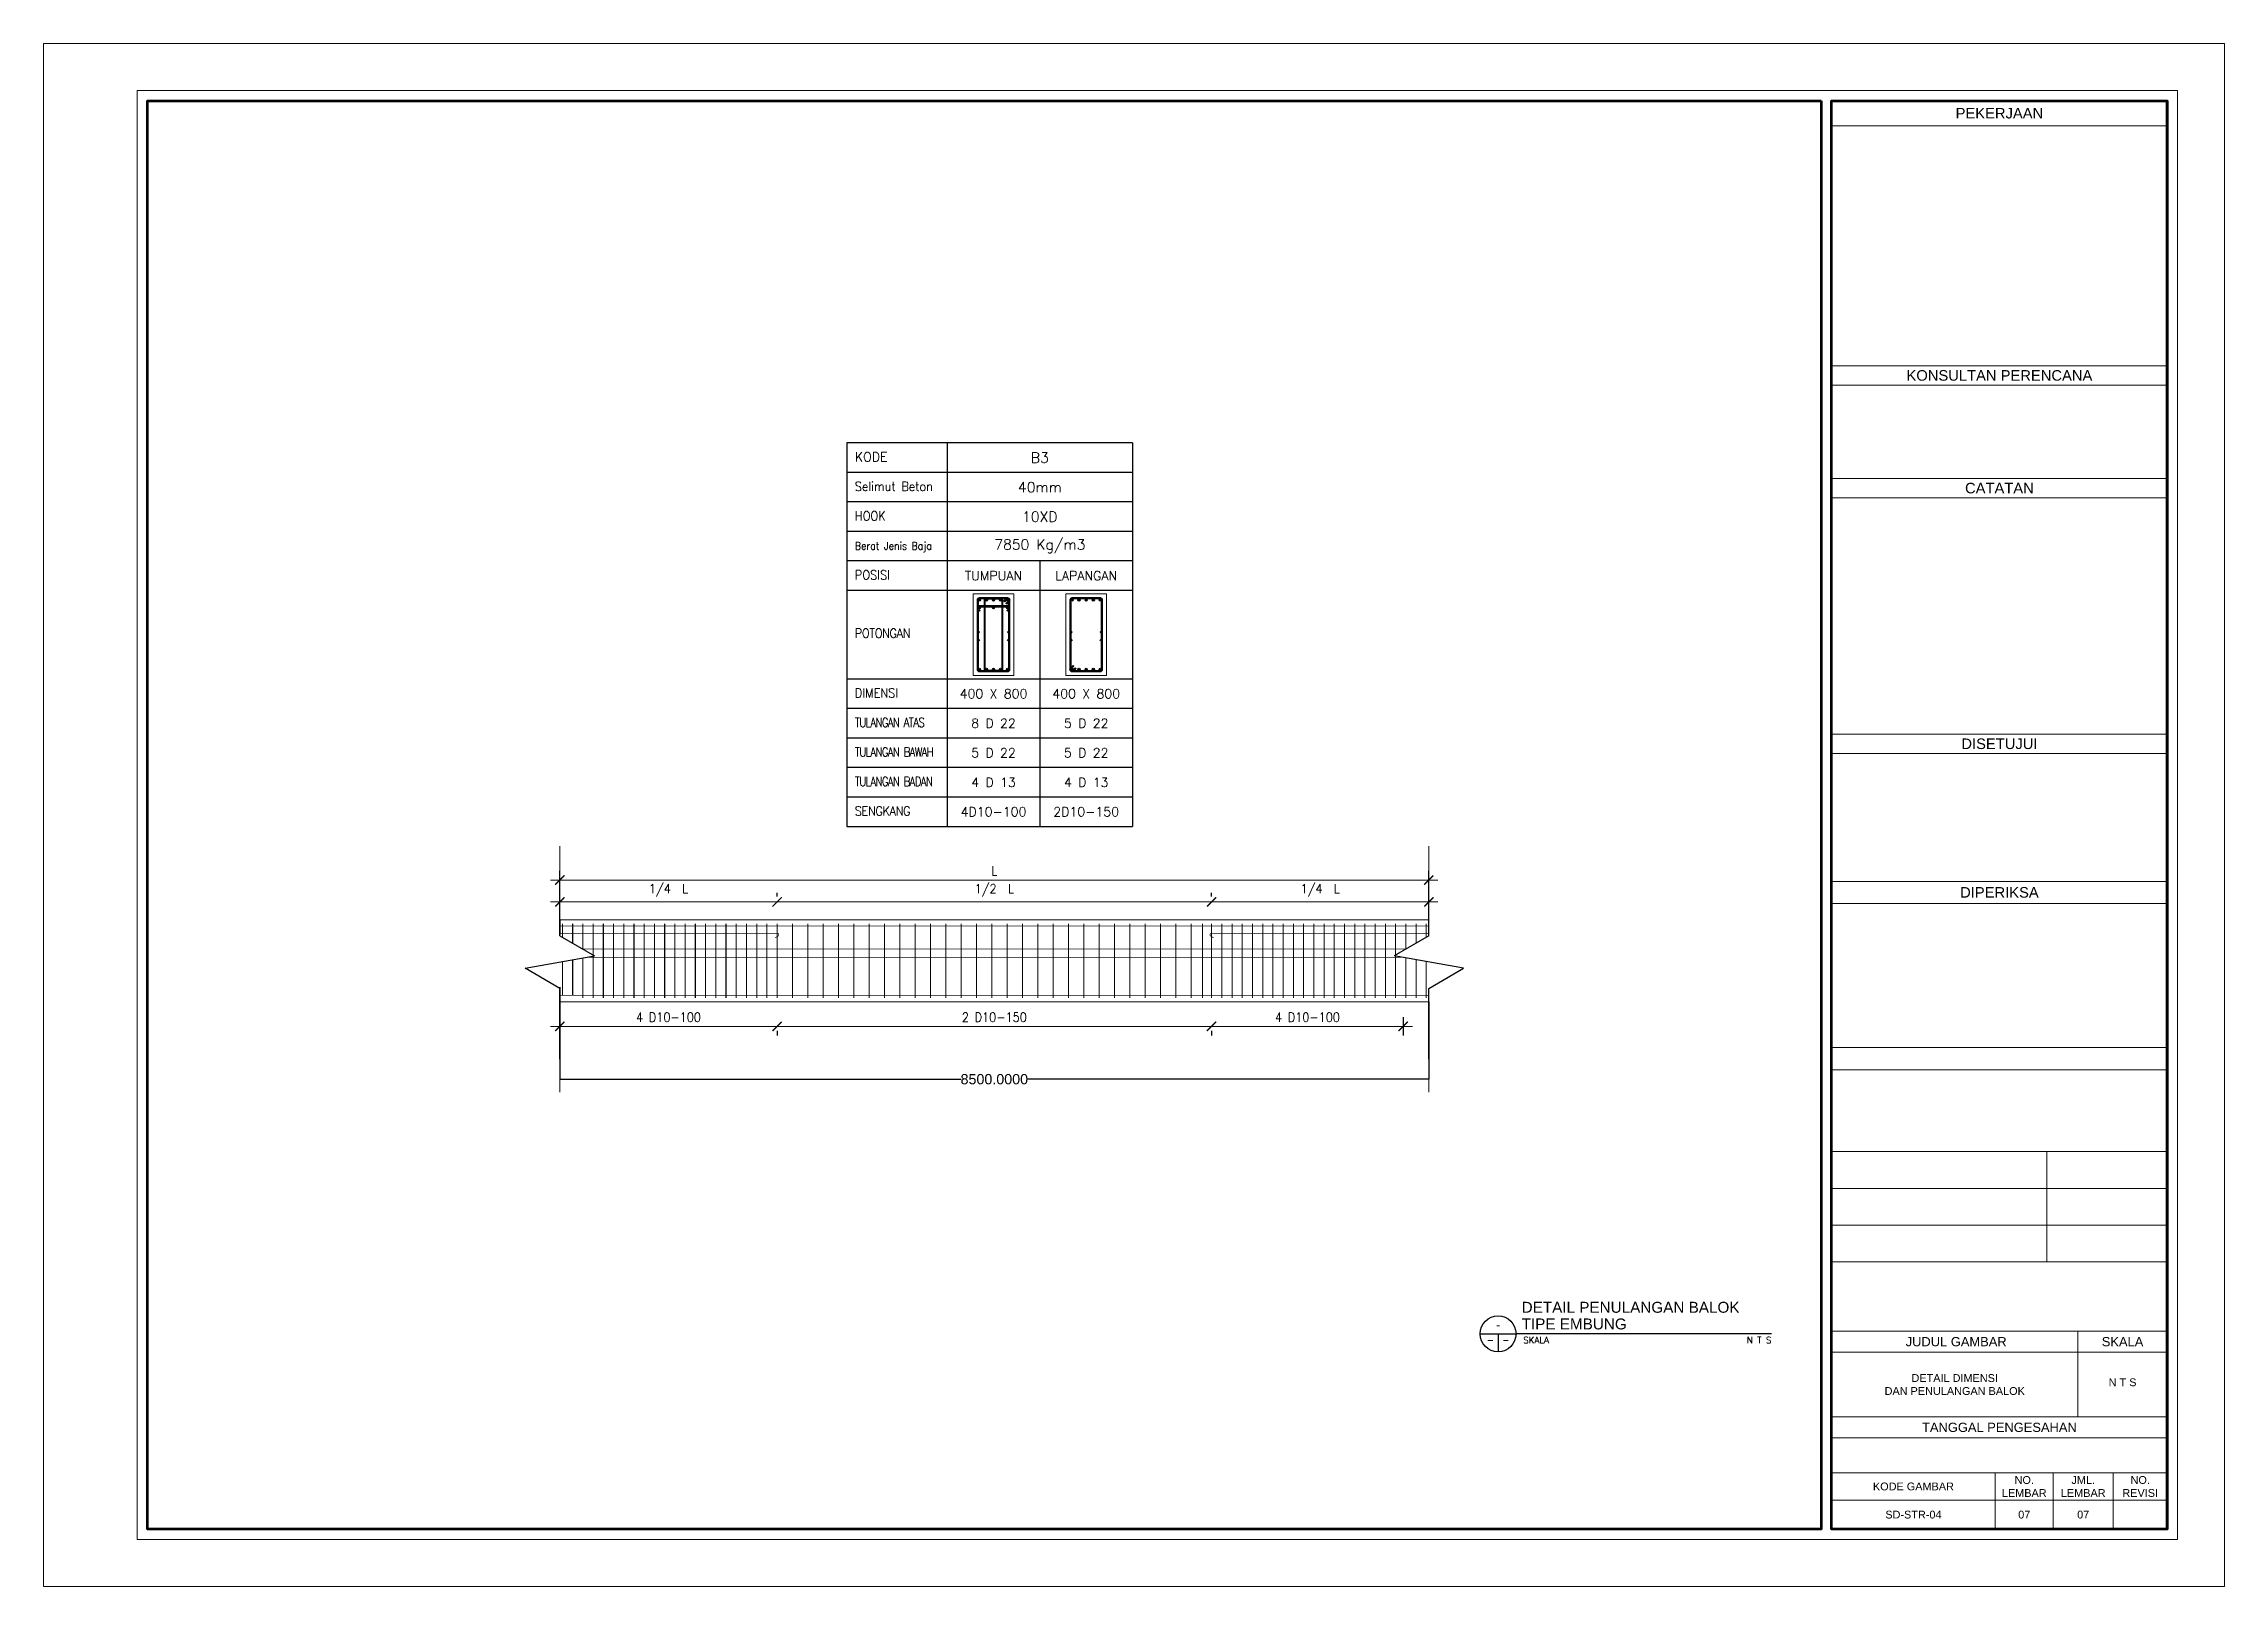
# Model space of a CAD drawing. Header units: millimetres. Extents: x 4384 to 25717, y 7703 to 52958.
# Drawn here: x 4384 to 25717, y 37873 to 52958 of the extents above; entities that cross this region are included whole.
import ezdxf
from ezdxf.enums import TextEntityAlignment as Align

# ---------------------------------------------------------------- set-up
doc = ezdxf.new("R2010")
doc.units = ezdxf.units.MM
doc.header["$PDMODE"] = 35
for name, color, linetype, lineweight in [('A-ANNO-dimensi', 14, 'Continuous', 9), ('A-STRT-Cstruktur', 4, 'Continuous', 15), ('arsir', 9, 'Continuous', 5), ('BETON', 5, 'Continuous', 9), ('Elevator', 230, 'Continuous', 9), ('HATCHING', 251, 'Continuous', 5)]:
    doc.layers.add(name, color=color, linetype=linetype, lineweight=lineweight)
for name, color, linetype in [('A-LINE-breakline', 1, 'Continuous'), ('KOP', 7, 'Continuous'), ('SIMBOL', 7, 'Continuous'), ('TEKS', 11, 'Continuous')]:
    doc.layers.add(name, color=color, linetype=linetype)
doc.styles.add('DIM', font='simplex.shx', dxfattribs={"height": 0.175})
doc.styles.add('JUDUL', font='arial.ttf', dxfattribs={"height": 300})
doc.styles.add('ROMANS', font='ROMANS.shx', dxfattribs={"height": 0.22})
doc.styles.add('S-R-S', font='simplex.shx', dxfattribs={"width": 0.9})
doc.styles.add('SIM', font='SIMPLEX.shx', dxfattribs={"height": 0.175})
doc.styles.get("Standard").update_dxf_attribs({"font": 'arial.ttf'})
doc.dimstyles.new('S-A2 100', dxfattribs={"dimtxt": 150, "dimasz": 50, "dimexe": 50, "dimexo": 15, "dimgap": 70, "dimtad": 1, "dimdec": 0, "dimzin": 0, "dimdsep": 46, "dimtxsty": 'S-R-S', "dimblk": 'ARCHTICK', "dimcen": 2, "dimdle": 20, "dimclrd": 14, "dimclrt": 2, "dimadec": 0, "dimazin": 0, "dimtfac": 1, "dimtdec": 0, "dimtofl": 0, "dimtmove": 0, "dimatfit": 3, "dimfxl": 150, "dimfxlon": 1, "dimtolj": 1, "dimtzin": 0, "dimlwd": 13, "dimarcsym": 0})
doc.dimstyles.get("Standard").update_dxf_attribs({"dimtxt": 100, "dimasz": 0.18, "dimexe": 0.18, "dimexo": 0.0625, "dimgap": 0.09, "dimtad": 0, "dimtih": 1, "dimtoh": 1, "dimdec": 4, "dimzin": 0, "dimdsep": 46, "dimtxsty": 'Standard', "dimcen": 0.09, "dimadec": 0, "dimazin": 0, "dimtfac": 1, "dimtdec": 4, "dimtofl": 0, "dimtmove": 0, "dimatfit": 3, "dimfxl": 1, "dimtolj": 1, "dimtzin": 0, "dimarcsym": 0})

msp = doc.modelspace()

# ---------------------------------------------------------------- texts
at = {"color": 7, "lineweight": 9, "char_height": 76.1867201, "attachment_point": 5, "style": 'ROMANS'}
for s, insert, width in [('{\\fArial|b0|i0|c0|p34;DETAIL DIMENSI \\PDAN PENULANGAN BALOK}', (23078.75535, 39846.46314, -43897.17226), 2408.9856379), ('{\\fArial|b0|i0|c0|p34;N T S}', (24720.52763, 39868.18619, -43897.17226), 874.5589125), ('{\\fArial|b0|i0|c0|p34;SD-STR-04}', (22674.7931, 38574.59037, -43897.17226), 1601.0611361), ('{\\fArial|b0|i0|c0|p34;07}', (23759.1311, 38574.59037, -43897.17226), 567.6148721), ('{\\fArial|b0|i0|c0|p34;07}', (24335.72618, 38574.59037, -43897.17226), 585.5752743)]:
    msp.add_mtext(s, dxfattribs=dict(at, insert=insert, width=width))
at = {"layer": 'TEKS', "color": 2, "linetype": 'Continuous', "lineweight": 0, "ltscale": 5}
for s, insert, char_height, width, attachment_point in [('{\\Fromans|c0;KODE}', (12319.57638, 48962.6926), 90, 903.1928829, 1), ('{\\Fromans|c0;B3}', (14129.45109, 48909.75998), 100, 1813.3636644, 5), ('{\\Fromans|c0;\\W0.9;Selimut Beton }', (12319.57638, 48674.14529), 90, 903.1928829, 1), ('\\pxqc;{\\Fromans|c0;40mm}', (14129.45109, 48621.21267), 100, 1813.3636644, 5), ('{\\Fromans|c0;\\W0.9;HOOK}', (12319.57638, 48385.59797), 90, 903.1928829, 1), ('{\\Fromans|c0;10XD}', (14129.45109, 48332.66536), 100, 1813.3636644, 5), ('{\\Fromans|c0;\\W0.9;Berat Jenis Baja}', (12320.87648, 48084.66437, 7587.069), 74.4446425, 1006.8324812, 1), ('{\\Fromans|c0;7850 Kg/m3}', (14129.45109, 48044.11804), 100, 1813.3636644, 5), ('{\\Fromans|c0;\\W0.9;POSISI}', (12319.57638, 47808.50335), 90, 903.1928829, 1), ('{\\Fromans|c0;TUMPUAN}', (13676.11017, 47755.57073), 90, 906.6818324, 5), ('{\\Fromans|c0;LAPANGAN}', (14582.79201, 47755.57073), 90, 906.6818324, 5), ('{\\Fromans|c0;\\W0.9;\\T0.95;POTONGAN}', (12319.57638, 47238.51686), 90, 903.1928829, 1), ('{\\Fromans|c0;\\W0.9;DIMENSI}', (12319.57638, 46654.31411), 90, 903.1928829, 1), ('{\\Fromans|c0;400 X 800}', (13676.11017, 46601.38149), 90, 906.6818323, 5), ('{\\Fromans|c0;400 X 800}', (14582.79201, 46601.38149), 90, 906.6818323, 5), ('{\\Fromans|c0;\\W0.8;\\T0.9;TULANGAN ATAS}', (12319.57638, 46365.7668), 90, 903.1928829, 1), ('{\\Fromans|c0;8 D 22}', (13676.11017, 46312.83418), 90, 906.6818323, 5), ('{\\Fromans|c0;5 D 22}', (14582.79201, 46312.83418), 90, 906.6818323, 5), ('{\\Fromans|c0;\\W0.8;\\T0.9;TULANGAN BAWAH}', (12319.57638, 46077.21948), 90, 903.1928829, 1), ('{\\Fromans|c0;5 D 22}', (13676.11017, 46024.28687), 90, 906.6818323, 5), ('{\\Fromans|c0;5 D 22}', (14582.79201, 46024.28687), 90, 906.6818323, 5), ('{\\Fromans|c0;\\W0.8;\\T0.9;TULANGAN BADAN}', (12319.57638, 45788.67217), 90, 903.1928829, 1), ('{\\Fromans|c0;4 D 13}', (13676.11017, 45735.73955), 90, 906.6818323, 5), ('{\\Fromans|c0;4 D 13}', (14582.79201, 45735.73955), 90, 906.6818323, 5), ('{\\Fromans|c0;\\W0.9;\\T0.95;SENGKANG}', (12319.57638, 45500.12486), 90, 903.1928829, 1), ('{\\Fromans|c0;4D10-100}', (13676.11017, 45447.19224), 90, 906.6818323, 5), ('{\\Fromans|c0;2D10-150}', (14582.79201, 45447.19224), 90, 906.6818323, 5)]:
    msp.add_mtext(s, dxfattribs=dict(at, insert=insert, char_height=char_height, width=width, attachment_point=attachment_point))

# ---------------------------------------------------------------- blocks, each defined once
blk = doc.blocks.new('SIM-JUDUL')
for p, q in [((0, 0), (0.987, 0)), ((0.493, 0), (0.493, -0.493)), ((8, 0), (0.987, 0))]:
    blk.add_line(p, q)
blk.add_circle((0.493, 0), 0.493)
at = {"ltscale": 0.7, "style": 'SIM'}
blk.add_text('SKALA', height=0.175, dxfattribs=at).set_placement((1.185, -0.174), align=Align.MIDDLE_LEFT)
at = {"style": 'JUDUL'}
for tag, p in [('JUDUL1', (1.14, 0.578)), ('JUDUL2', (1.14, 0.121))]:
    blk.add_attdef(tag, p, '', height=0.3, dxfattribs=at)
at = {"ltscale": 0.75}
for tag, height, style, p in [('GBR', 0.25, 'JUDUL', (0.493, 0.247)), ('L1', 0.175, 'DIM', (0.28, -0.174)), ('L2', 0.175, 'DIM', (0.707, -0.174))]:
    blk.add_attdef(tag, text='', height=height, dxfattribs=dict(at, style=style)).set_placement(p, align=Align.MIDDLE)
at = {"style": 'DIM'}
blk.add_attdef('SKL', text='', height=0.175, dxfattribs=at).set_placement((8, -0.174), align=Align.MIDDLE_RIGHT)
blk = doc.blocks.new('KOPSTR')
at = {"color": 7, "lineweight": 20, "ltscale": 2}
for p, q in [((1045959, 626693), (1055102, 626693)), ((1045959, 626012), (1055102, 626012)), ((1045959, 619478), (1055102, 619478)), ((1045959, 618948), (1055102, 618948)), ((1045959, 616409), (1055102, 616409)), ((1045959, 615880), (1055102, 615880)), ((1045959, 609448), (1055102, 609448)), ((1045959, 608919), (1055102, 608919)), ((1045959, 605438), (1055102, 605438)), ((1045959, 604838), (1055102, 604838)), ((1045959, 600915), (1055102, 600915)), ((1045959, 600306), (1055102, 600306)), ((1045959, 595081), (1055102, 595081)), ((1045959, 593190), (1055102, 593190)), ((1045959, 592620), (1055102, 592620)), ((1045959, 590856), (1055102, 590856))]:
    blk.add_line(p, q, dxfattribs=at)
at = {"color": 7}
for p, q in [((1051819, 598081), (1051819, 595081)), ((1052667, 593190), (1052667, 590856)), ((1051998, 589333), (1051998, 587800)), ((1053628, 589333), (1053628, 587800)), ((1045959, 588593), (1055102, 588593))]:
    blk.add_line(p, q, dxfattribs=at)
at = {"color": 7, "ltscale": 2}
for p, q in [((1045959, 590291), (1055102, 590291)), ((1045959, 589333), (1055102, 589333))]:
    blk.add_line(p, q, dxfattribs=at)
at = {"color": 8}
blk.add_lwpolyline([(997258, 628249), (997258, 586244), (1056658, 586244), (1056658, 628249)], close=True, dxfattribs=at)
at = {"lineweight": 13}
blk.add_lwpolyline([(1055385, 626976), (1055385, 587517), (999803, 587517), (999803, 626976)], close=True, dxfattribs=at)
at = {"color": 1, "lineweight": 53, "ltscale": 0.05}
blk.add_lwpolyline([(1045676, 626693), (1045676, 587800), (1000086, 587800), (1000086, 626693)], close=True, dxfattribs=at)
blk.add_lwpolyline([(1055102, 587800), (1055102, 626693), (1055102, 587800), (1045959, 587800), (1045959, 626693), (1055102, 626693)], dxfattribs=at)
at = {"color": 7, "lineweight": 20, "ltscale": 2}
for points in [[(1045959, 598081), (1055102, 598081)], [(1045959, 597081), (1055102, 597081)], [(1045959, 596081), (1055102, 596081)], [(1045959, 595081), (1055102, 595081)]]:
    blk.add_lwpolyline(points, close=True, dxfattribs=at)
at = {"color": 7}
blk.add_lwpolyline([(1050417, 589333), (1050417, 587800), (1050417, 589159)], dxfattribs=at)
at = {"lineweight": 15, "attachment_point": 5, "style": 'ROMANS'}
for s, insert, char_height, width in [('{\\fArial|b0|i0|c0|p34;PEKERJAAN}', (1050530, 626352), 287.25, 9143.07), ('{\\fArial|b0|i0|c0|p34;KONSULTAN PERENCANA}', (1050530, 619213), 287.25, 9143.07), ('{\\fArial|b0|i0|c0|p34;CATATAN}', (1050530, 616145), 287.25, 9143.07), ('{\\fArial|b0|i0|c0|p34;DISETUJUI}', (1050530, 609184), 287.25, 9143.07), ('{\\fArial|b0|i0|c0|p34;DIPERIKSA}', (1050530, 605138), 287.25, 9143.07), ('{\\fArial|b0|i0|c0|p34;JUDUL GAMBAR}', (1049352, 592905), 251.35, 6628.69), ('{\\fArial|b0|i0|c0|p34;SKALA}', (1053884, 592905), 251.35, 2435.22), ('{\\fArial|b0|i0|c0|p34;TANGGAL PENGESAHAN}', (1050530, 590573), 251.35, 9143.07), ('{\\fArial|b0|i0|c0|p34;NO. LEMBAR}', (1051207, 588963), 212.14, 1580.53), ('{\\fArial|b0|i0|c0|p34;NO. REVISI}', (1054365, 588963), 212.14, 1473.82), ('{\\fArial|b0|i0|c0|p34;KODE GAMBAR}', (1048188, 588963), 212.14, 4458.17), ('{\\fArial|b0|i0|c0|p34;JML. LEMBAR}', (1052813, 588963), 212.14, 1630.54)]:
    blk.add_mtext(s, dxfattribs=dict(at, insert=insert, char_height=char_height, width=width))
blk = doc.blocks.new('_ArchTick')
at = {"color": 0, "linetype": 'ByBlock', "const_width": 0.15}
blk.add_lwpolyline([(-0.5, -0.5), (0.5, 0.5)], dxfattribs=at)
blk = doc.blocks.new('*D22')
at = {"layer": 'A-ANNO-dimensi', "color": 0, "lineweight": -2, "transparency": 16777216}
for p, q in [((15809, 44619), (15809, 44656)), ((17934, 44630), (17934, 44656))]:
    blk.add_line(p, q, dxfattribs=at)
at = {"layer": 'A-ANNO-dimensi', "color": 14, "lineweight": 13, "transparency": 16777216}
blk.add_line((18024, 44566), (15719, 44566), dxfattribs=at)
at = {"layer": 'DEFPOINTS', "color": 0, "transparency": 16777216}
for p in [(15809, 44566), (15809, 44391, -1279), (17934, 44472, -1279)]:
    blk.add_point(p, dxfattribs=at)
at = {"layer": 'A-ANNO-dimensi', "color": 14, "lineweight": 13, "transparency": 16777216, "xscale": 90, "yscale": 90, "zscale": 90, "rotation": 180}
blk.add_blockref('_ArchTick', (15809, 44566), dxfattribs=at)
at = {"layer": 'A-ANNO-dimensi', "color": 14, "lineweight": 13, "transparency": 16777216, "xscale": 90, "yscale": 90, "zscale": 90}
blk.add_blockref('_ArchTick', (17934, 44566), dxfattribs=at)
at = {"layer": 'A-ANNO-dimensi', "color": 2, "transparency": 16777216, "insert": (16872, 44680), "char_height": 90, "attachment_point": 5, "style": 'S-R-S'}
blk.add_mtext('\\A1;1/4  L', dxfattribs=at)
blk = doc.blocks.new('*D23')
at = {"layer": 'A-ANNO-dimensi', "color": 0, "lineweight": -2, "transparency": 16777216}
for p, q in [((11559, 44619), (11559, 44656)), ((15809, 44619), (15809, 44656))]:
    blk.add_line(p, q, dxfattribs=at)
at = {"layer": 'A-ANNO-dimensi', "color": 14, "lineweight": 13, "transparency": 16777216}
blk.add_line((15899, 44566), (11469, 44566), dxfattribs=at)
at = {"layer": 'DEFPOINTS', "color": 0, "transparency": 16777216}
for p in [(11559, 44566), (11559, 44391, -1279), (15809, 44391, -1279)]:
    blk.add_point(p, dxfattribs=at)
at = {"layer": 'A-ANNO-dimensi', "color": 14, "lineweight": 13, "transparency": 16777216, "xscale": 90, "yscale": 90, "zscale": 90, "rotation": 180}
blk.add_blockref('_ArchTick', (11559, 44566), dxfattribs=at)
at = {"layer": 'A-ANNO-dimensi', "color": 14, "lineweight": 13, "transparency": 16777216, "xscale": 90, "yscale": 90, "zscale": 90}
blk.add_blockref('_ArchTick', (15809, 44566), dxfattribs=at)
at = {"layer": 'A-ANNO-dimensi', "color": 2, "transparency": 16777216, "insert": (13684, 44680), "char_height": 90, "attachment_point": 5, "style": 'S-R-S'}
blk.add_mtext('\\A1;1/2  L', dxfattribs=at)
blk = doc.blocks.new('*D24')
at = {"layer": 'A-ANNO-dimensi', "color": 0, "lineweight": -2, "transparency": 16777216}
for p, q in [((9434, 44816), (9434, 44870)), ((17934, 44690), (17934, 44870))]:
    blk.add_line(p, q, dxfattribs=at)
at = {"layer": 'A-ANNO-dimensi', "color": 14, "lineweight": 13, "transparency": 16777216}
blk.add_line((18024, 44780), (9344, 44780), dxfattribs=at)
at = {"layer": 'DEFPOINTS', "color": 0, "transparency": 16777216}
for p in [(9434, 44780), (9434, 44462, -1279), (17934, 44566)]:
    blk.add_point(p, dxfattribs=at)
at = {"layer": 'A-ANNO-dimensi', "color": 14, "lineweight": 13, "transparency": 16777216, "xscale": 90, "yscale": 90, "zscale": 90, "rotation": 180}
blk.add_blockref('_ArchTick', (9434, 44780), dxfattribs=at)
at = {"layer": 'A-ANNO-dimensi', "color": 14, "lineweight": 13, "transparency": 16777216, "xscale": 90, "yscale": 90, "zscale": 90}
blk.add_blockref('_ArchTick', (17934, 44780), dxfattribs=at)
at = {"layer": 'A-ANNO-dimensi', "color": 2, "transparency": 16777216, "insert": (13684, 44870), "char_height": 90, "attachment_point": 5, "style": 'S-R-S'}
blk.add_mtext('\\A1;L', dxfattribs=at)
blk = doc.blocks.new('*D25')
at = {"layer": 'A-ANNO-dimensi', "color": 14, "lineweight": 13, "transparency": 16777216}
blk.add_line((17774, 43349), (15719, 43349), dxfattribs=at)
at = {"layer": 'A-ANNO-dimensi', "color": 0, "lineweight": -2, "transparency": 16777216}
for p, q in [((17684, 43439), (17684, 43259)), ((15809, 43304), (15809, 43259))]:
    blk.add_line(p, q, dxfattribs=at)
at = {"layer": 'DEFPOINTS', "color": 0, "transparency": 16777216}
for p in [(15809, 43591, 1279), (17684, 43577), (15809, 43349)]:
    blk.add_point(p, dxfattribs=at)
at = {"layer": 'A-ANNO-dimensi', "color": 14, "lineweight": 13, "transparency": 16777216, "xscale": 90, "yscale": 90, "zscale": 90, "rotation": 180}
blk.add_blockref('_ArchTick', (15809, 43349), dxfattribs=at)
at = {"layer": 'A-ANNO-dimensi', "color": 14, "lineweight": 13, "transparency": 16777216, "xscale": 90, "yscale": 90, "zscale": 90}
blk.add_blockref('_ArchTick', (17684, 43349), dxfattribs=at)
at = {"layer": 'A-ANNO-dimensi', "color": 2, "transparency": 16777216, "insert": (16747, 43439), "char_height": 90, "attachment_point": 5, "style": 'S-R-S'}
blk.add_mtext('\\A1;4 D10-100', dxfattribs=at)
blk = doc.blocks.new('*D26')
at = {"layer": 'A-ANNO-dimensi', "color": 0, "lineweight": -2, "transparency": 16777216}
for p, q in [((9434, 44630), (9434, 44656)), ((11559, 44619), (11559, 44656))]:
    blk.add_line(p, q, dxfattribs=at)
at = {"layer": 'A-ANNO-dimensi', "color": 14, "lineweight": 13, "transparency": 16777216}
blk.add_line((9344, 44566), (11649, 44566), dxfattribs=at)
at = {"layer": 'DEFPOINTS', "color": 0, "transparency": 16777216}
for p in [(9434, 44472, -1279), (11559, 44566), (11559, 44391, -1279)]:
    blk.add_point(p, dxfattribs=at)
at = {"layer": 'A-ANNO-dimensi', "color": 14, "lineweight": 13, "transparency": 16777216, "xscale": 90, "yscale": 90, "zscale": 90, "rotation": 180}
blk.add_blockref('_ArchTick', (9434, 44566), dxfattribs=at)
at = {"layer": 'A-ANNO-dimensi', "color": 14, "lineweight": 13, "transparency": 16777216, "xscale": 90, "yscale": 90, "zscale": 90}
blk.add_blockref('_ArchTick', (11559, 44566), dxfattribs=at)
at = {"layer": 'A-ANNO-dimensi', "color": 2, "transparency": 16777216, "insert": (10497, 44680), "char_height": 90, "attachment_point": 5, "style": 'S-R-S'}
blk.add_mtext('\\A1;1/4  L', dxfattribs=at)
blk = doc.blocks.new('*D27')
at = {"layer": 'A-ANNO-dimensi', "color": 14, "lineweight": 13, "transparency": 16777216}
blk.add_line((9344, 43349), (11649, 43349), dxfattribs=at)
at = {"layer": 'A-ANNO-dimensi', "color": 0, "lineweight": -2, "transparency": 16777216}
for p, q in [((9434, 43439), (9434, 43259)), ((11559, 43304), (11559, 43259))]:
    blk.add_line(p, q, dxfattribs=at)
at = {"layer": 'DEFPOINTS', "color": 0, "transparency": 16777216}
for p in [(9434, 43577), (11559, 43591, 1279), (11559, 43349)]:
    blk.add_point(p, dxfattribs=at)
at = {"layer": 'A-ANNO-dimensi', "color": 14, "lineweight": 13, "transparency": 16777216, "xscale": 90, "yscale": 90, "zscale": 90, "rotation": 180}
blk.add_blockref('_ArchTick', (9434, 43349), dxfattribs=at)
at = {"layer": 'A-ANNO-dimensi', "color": 14, "lineweight": 13, "transparency": 16777216, "xscale": 90, "yscale": 90, "zscale": 90}
blk.add_blockref('_ArchTick', (11559, 43349), dxfattribs=at)
at = {"layer": 'A-ANNO-dimensi', "color": 2, "transparency": 16777216, "insert": (10497, 43439), "char_height": 90, "attachment_point": 5, "style": 'S-R-S'}
blk.add_mtext('\\A1;4 D10-100', dxfattribs=at)
blk = doc.blocks.new('*D28')
at = {"layer": 'A-ANNO-dimensi', "color": 14, "lineweight": 13, "transparency": 16777216}
blk.add_line((11469, 43349), (15899, 43349), dxfattribs=at)
at = {"layer": 'A-ANNO-dimensi', "color": 0, "lineweight": -2, "transparency": 16777216}
for p, q in [((11559, 43304), (11559, 43259)), ((15809, 43304), (15809, 43259))]:
    blk.add_line(p, q, dxfattribs=at)
at = {"layer": 'DEFPOINTS', "color": 0, "transparency": 16777216}
for p in [(11559, 43591, 1279), (15809, 43591, 1279), (15809, 43349)]:
    blk.add_point(p, dxfattribs=at)
at = {"layer": 'A-ANNO-dimensi', "color": 14, "lineweight": 13, "transparency": 16777216, "xscale": 90, "yscale": 90, "zscale": 90, "rotation": 180}
blk.add_blockref('_ArchTick', (11559, 43349), dxfattribs=at)
at = {"layer": 'A-ANNO-dimensi', "color": 14, "lineweight": 13, "transparency": 16777216, "xscale": 90, "yscale": 90, "zscale": 90}
blk.add_blockref('_ArchTick', (15809, 43349), dxfattribs=at)
at = {"layer": 'A-ANNO-dimensi', "color": 2, "transparency": 16777216, "insert": (13684, 43439), "char_height": 90, "attachment_point": 5, "style": 'S-R-S'}
blk.add_mtext('\\A1;2 D10-150', dxfattribs=at)
blk = doc.blocks.new('*D29')
at = {"color": 0, "lineweight": -2, "transparency": 16777216}
for p, q in [((9434, 43590), (9434, 42832)), ((17934, 43590), (17934, 42832)), ((9435, 42832), (13360, 42832)), ((17934, 42832), (14009, 42832))]:
    blk.add_line(p, q, dxfattribs=at)
at = {"color": 0, "transparency": 16777216}
for points in [[(9435, 42832), (9435, 42832), (9434, 42832)], [(17934, 42832), (17934, 42832), (17934, 42832)]]:
    blk.add_solid(points, dxfattribs=at)
at = {"layer": 'DEFPOINTS', "color": 0, "transparency": 16777216}
for p in [(9434, 43591), (17934, 43591), (9434, 42832)]:
    blk.add_point(p, dxfattribs=at)
at = {"color": 0, "transparency": 16777216, "insert": (13684, 42832), "char_height": 100, "attachment_point": 5}
blk.add_mtext('\\A1;8500.0000', dxfattribs=at)

# ---------------------------------------------------------------- dimensions: what is measured, and where the dimension line sits
dim = msp.add_aligned_dim(p1=(17934.40406, 43590.52064, -43897.17226), p2=(9434.40406, 43590.52064, -43897.17226), distance=758.3404, dimstyle='Standard')
dim.commit()
dim.dimension.update_dxf_attribs({"geometry": '*D29', "text_midpoint": (13684.40406, 42832.18025, -43897.17226)})
at = {"layer": 'A-ANNO-dimensi'}
for base, p1, p2, text, picture, middle in [((9434.40406, 44780.32593, -42618.54401), (17934.40406, 44566.04394, -42618.54401), (9434.40406, 44461.99276, -43897.17226), 'L', '*D24', (13684.40406, 44870.32593, -42618.54401)), ((11559.40406, 44566.04394, -42618.54401), (15809.40406, 44390.52064, -43897.17226), (11559.40406, 44390.52064, -43897.17226), '1/2  L', '*D23', (13684.40406, 44679.61537, -42618.54401)), ((15809.40406, 44566.04394, -42618.54401), (17934.40406, 44471.86274, -43897.17226), (15809.40406, 44390.52064, -43897.17226), '1/4  L', '*D22', (16871.90406, 44679.61537, -42618.54401)), ((15809.40406, 43348.72099, -45175.80051), (17684.40406, 43577.24562, -45175.80051), (15809.40406, 43590.52064, -43897.17226), '4 D10-100', '*D25', (16746.90406, 43438.72099, -45175.80051))]:
    dim = msp.add_linear_dim(base=base, p1=p1, p2=p2, angle=180, text=text, dimstyle='S-A2 100', override={"dimtxt": 90, "dimasz": 90, "dimexe": 90, "dimexo": 90, "dimgap": 45, "dimdle": 90, "dimfxl": 90}, dxfattribs=at)
    dim.commit()
    dim.dimension.update_dxf_attribs({"geometry": picture, "text_midpoint": middle})
for base, p1, p2, text, picture, middle in [((11559.40406, 44566.04394, -42618.54401), (9434.40406, 44471.86274, -43897.17226), (11559.40406, 44390.52064, -43897.17226), '1/4  L', '*D26', (10496.90406, 44679.61537, -42618.54401)), ((11559.40406, 43348.72099, -45175.80051), (9434.40406, 43577.24562, -45175.80051), (11559.40406, 43590.52064, -43897.17226), '4 D10-100', '*D27', (10496.90406, 43438.72099, -45175.80051)), ((15809.40406, 43348.72099, -45175.80051), (11559.40406, 43590.52064, -43897.17226), (15809.40406, 43590.52064, -43897.17226), '2 D10-150', '*D28', (13684.40406, 43438.72099, -45175.80051))]:
    dim = msp.add_linear_dim(base=base, p1=p1, p2=p2, text=text, dimstyle='S-A2 100', override={"dimtxt": 90, "dimasz": 90, "dimexe": 90, "dimexo": 90, "dimgap": 45, "dimdle": 90, "dimfxl": 90}, dxfattribs=at)
    dim.commit()
    dim.dimension.update_dxf_attribs({"geometry": picture, "text_midpoint": middle})

# ---------------------------------------------------------------- hatches: boundary and pattern name
at = {"layer": 'Elevator'}
h = msp.add_hatch(color=0, dxfattribs=at)
edge = h.paths.add_edge_path()
edge.add_arc((13532.11018, 47203.89725), 6.5, 0, 360)
h = msp.add_hatch(color=0, dxfattribs=at)
edge = h.paths.add_edge_path()
edge.add_arc((13820.11018, 47203.89725), 6.5, 0, 360)
h = msp.add_hatch(color=0, dxfattribs=at)
edge = h.paths.add_edge_path()
edge.add_arc((14438.79201, 47203.89725), 6.5, 0, 360)
h = msp.add_hatch(color=0, dxfattribs=at)
edge = h.paths.add_edge_path()
edge.add_arc((14726.79201, 47203.89725), 6.5, 0, 360)
h = msp.add_hatch(color=0, dxfattribs=at)
edge = h.paths.add_edge_path()
edge.add_arc((13532.11018, 47123.89725), 6.5, 0, 360)
h = msp.add_hatch(color=0, dxfattribs=at)
edge = h.paths.add_edge_path()
edge.add_arc((13820.11018, 47123.89725), 6.5, 0, 360)
h = msp.add_hatch(color=0, dxfattribs=at)
edge = h.paths.add_edge_path()
edge.add_arc((14438.79201, 47123.89725), 6.5, 0, 360)
h = msp.add_hatch(color=0, dxfattribs=at)
edge = h.paths.add_edge_path()
edge.add_arc((14726.79201, 47123.89725), 6.5, 0, 360)
at = {"layer": 'SIMBOL'}
h = msp.add_hatch(color=256, dxfattribs=at)
edge = h.paths.add_edge_path()
edge.add_arc((13537.11018, 47517.47611), 11, 0, 360)
h = msp.add_hatch(color=256, dxfattribs=at)
edge = h.paths.add_edge_path()
edge.add_arc((13537.11018, 47441.47611), 11, 0, 360)
h = msp.add_hatch(color=256, dxfattribs=at)
edge = h.paths.add_edge_path()
edge.add_arc((13606.61018, 47517.47611), 11, 0, 360)
h = msp.add_hatch(color=256, dxfattribs=at)
edge = h.paths.add_edge_path()
edge.add_arc((13676.11018, 47517.47611), 11, 0, 360)
h = msp.add_hatch(color=256, dxfattribs=at)
edge = h.paths.add_edge_path()
edge.add_arc((13676.11018, 47441.47611), 11, 0, 360)
h = msp.add_hatch(color=256, dxfattribs=at)
edge = h.paths.add_edge_path()
edge.add_arc((13745.61018, 47517.47611), 11, 0, 360)
h = msp.add_hatch(color=256, dxfattribs=at)
edge = h.paths.add_edge_path()
edge.add_arc((13815.11018, 47517.47611), 11, 0, 360)
h = msp.add_hatch(color=256, dxfattribs=at)
edge = h.paths.add_edge_path()
edge.add_arc((13815.11018, 47441.47611), 11, 0, 360)
h = msp.add_hatch(color=256, dxfattribs=at)
edge = h.paths.add_edge_path()
edge.add_arc((14443.79201, 47517.47611), 11, 0, 360)
h = msp.add_hatch(color=256, dxfattribs=at)
edge = h.paths.add_edge_path()
edge.add_arc((14513.29201, 47517.47611), 11, 0, 360)
h = msp.add_hatch(color=256, dxfattribs=at)
edge = h.paths.add_edge_path()
edge.add_arc((14582.79201, 47517.47611), 11, 0, 360)
h = msp.add_hatch(color=256, dxfattribs=at)
edge = h.paths.add_edge_path()
edge.add_arc((14652.29201, 47517.47611), 11, 0, 360)
h = msp.add_hatch(color=256, dxfattribs=at)
edge = h.paths.add_edge_path()
edge.add_arc((14721.79201, 47517.47611), 11, 0, 360)
h = msp.add_hatch(color=256, dxfattribs=at)
edge = h.paths.add_edge_path()
edge.add_arc((13537.11018, 46839.47611), 11, 0, 360)
h = msp.add_hatch(color=256, dxfattribs=at)
edge = h.paths.add_edge_path()
edge.add_arc((13606.61018, 46839.47611), 11, 0, 360)
h = msp.add_hatch(color=256, dxfattribs=at)
edge = h.paths.add_edge_path()
edge.add_arc((13676.11018, 46839.47611), 11, 0, 360)
h = msp.add_hatch(color=256, dxfattribs=at)
edge = h.paths.add_edge_path()
edge.add_arc((13745.61018, 46839.47611), 11, 0, 360)
h = msp.add_hatch(color=256, dxfattribs=at)
edge = h.paths.add_edge_path()
edge.add_arc((13815.11018, 46839.47611), 11, 0, 360)
h = msp.add_hatch(color=256, dxfattribs=at)
edge = h.paths.add_edge_path()
edge.add_arc((14443.79201, 46839.47611), 11, 0, 360)
h = msp.add_hatch(color=256, dxfattribs=at)
edge = h.paths.add_edge_path()
edge.add_arc((14513.29201, 46839.47611), 11, 0, 360)
h = msp.add_hatch(color=256, dxfattribs=at)
edge = h.paths.add_edge_path()
edge.add_arc((14582.79201, 46839.47611), 11, 0, 360)
h = msp.add_hatch(color=256, dxfattribs=at)
edge = h.paths.add_edge_path()
edge.add_arc((14652.29201, 46839.47611), 11, 0, 360)
h = msp.add_hatch(color=256, dxfattribs=at)
edge = h.paths.add_edge_path()
edge.add_arc((14721.79201, 46839.47611), 11, 0, 360)

# ---------------------------------------------------------------- linework, layer by layer
for p, q in [((9434.40406, 44248.66405, -43897.17226), (9434.40406, 44807.69715, -43897.17226)), ((9434.40406, 44235.45152, -89072.97276), (9434.40406, 44794.48463, -89072.97276)), ((9434.40406, 44235.45152, -89072.97276), (9434.40406, 44794.48463, -89072.97276)), ((17934.40406, 44235.45152, -89072.97276), (17934.40406, 44794.48463, -89072.97276)), ((9434.40406, 44390.52064, -43897.17226), (9434.40406, 44248.66405, -43897.17226)), ((9434.40406, 44235.45152, -89072.97276), (9774.25863, 44037.36627, -89072.97276)), ((17934.40406, 44235.45152, -89072.97276), (17594.54948, 44037.36627, -89072.97276)), ((9094.54948, 43917.24996, -89072.97276), (9774.25863, 44037.36627, -89072.97276)), ((18274.25863, 43917.24996, -89072.97276), (17594.54948, 44037.36627, -89072.97276)), ((9434.40406, 43719.16471, -89072.97276), (9094.54948, 43917.24996, -89072.97276)), ((9434.40406, 43732.37724, -43897.17226), (9434.40406, 43590.52064, -43897.17226)), ((9434.40406, 43040.57223, -43897.17226), (9434.40406, 43732.37724, -43897.17226)), ((17934.40406, 43719.16471, -89072.97276), (18274.25863, 43917.24996, -89072.97276)), ((9434.40406, 43027.35971, -89072.97276), (9434.40406, 43719.16471, -89072.97276)), ((17934.40406, 43027.35971, -89072.97276), (17934.40406, 43719.16471, -89072.97276))]:
    msp.add_line(p, q)
at = {"layer": 'A-LINE-breakline', "color": 1, "linetype": 'Continuous', "ltscale": 5}
for p, q in [((12241.91678, 49054.03363), (12241.91678, 45302.91859)), ((15036.13292, 49054.03363), (12241.91678, 49054.03363)), ((13222.76926, 49054.03363), (13222.76926, 45302.91859)), ((15036.13292, 49054.03363), (15036.13292, 45302.91859)), ((15036.13292, 48765.48632), (12241.91678, 48765.48632)), ((15036.13292, 48476.93901), (12241.91678, 48476.93901)), ((15036.13292, 48188.3917), (12241.91678, 48188.3917)), ((15036.13292, 47899.84439), (12241.91678, 47899.84439)), ((14129.45109, 47899.84439), (14129.45109, 45302.91859)), ((15036.13292, 47611.29708), (12241.91678, 47611.29708)), ((15036.13292, 46745.65514), (12241.91678, 46745.65514)), ((15036.13292, 46457.10783), (12241.91678, 46457.10783)), ((15036.13292, 46168.56052), (12241.91678, 46168.56052)), ((15036.13292, 45880.01321), (12241.91678, 45880.01321)), ((15036.13292, 45591.4659), (12241.91678, 45591.4659))]:
    msp.add_line(p, q, dxfattribs=at)
at = {"layer": 'A-LINE-breakline'}
msp.add_line((12241.91678, 45302.91859), (15036.13292, 45302.91859), dxfattribs=at)
at = {"layer": 'A-STRT-Cstruktur'}
for p, q in [((17934.40406, 44390.52064, -43897.17226), (9434.40406, 44390.52064, -43897.17226)), ((9434.40406, 43590.52064, -43897.17226), (17934.40406, 43590.52064, -43897.17226))]:
    msp.add_line(p, q, dxfattribs=at)
at = {"layer": 'A-STRT-Cstruktur', "elevation": -43897.17226}
for points in [[(9434.40406, 45110.05509), (9434.40406, 44390.52064)], [(17934.40406, 45110.05509), (17934.40406, 44390.52064)], [(9434.40406, 43590.52064), (9434.40406, 42704.36546)], [(17934.40406, 43590.52064), (17934.40406, 42704.36546)]]:
    msp.add_lwpolyline(points, dxfattribs=at)
at = {"layer": 'arsir', "const_width": 7, "elevation": -43897.17226}
for points in [[(17934.40406, 44329.52064), (13534.57984, 44329.52064), (9434.40406, 44329.52064)], [(9657.32627, 44105.52064), (13535.94263, 44105.52064), (17711.48184, 44105.52064)], [(9707.22709, 44025.52064), (13535.94263, 44025.52064), (17661.58102, 44025.52064)], [(9434.40406, 43651.52064), (13527.90752, 43651.52064), (17934.40406, 43651.52064)]]:
    msp.add_lwpolyline(points, dxfattribs=at)
for points in [[(9434.40406, 44259.52064), (11560.40558, 44259.52064, -0.6571413263), (11571.33253, 44234.24437), (11540.65756, 44214.59247)], [(17934.40406, 44259.52064), (15808.40253, 44259.52064, 0.6571413263), (15797.47558, 44234.24437), (15828.15055, 44214.59247)]]:
    msp.add_lwpolyline(points, format="xyb", dxfattribs=at)
at = {"layer": 'BETON'}
for points in [[(13476.11018, 46778.47611), (13876.11018, 46778.47611), (13876.11018, 47578.47611), (13476.11018, 47578.47611)], [(14782.79201, 47578.47611), (14382.79201, 47578.47611), (14382.79201, 46778.47611), (14782.79201, 46778.47611)]]:
    msp.add_lwpolyline(points, close=True, dxfattribs=at)
at = {"layer": 'HATCHING', "const_width": 10, "elevation": -43897.17226}
for points in [[(9459.40406, 44220.8802), (9459.40406, 44352.89782)], [(9459.40406, 44220.8802), (9459.40406, 44352.89782)], [(9559.40406, 44162.5949), (9559.40406, 44352.89782)], [(9659.40406, 44104.3096), (9659.40406, 44352.89782)], [(9759.40406, 43628.14347), (9759.40406, 44352.89782)], [(9859.40406, 43628.14347), (9859.40406, 44352.89782)], [(9959.40406, 43628.14347), (9959.40406, 44352.89782)], [(10059.40406, 43628.14347), (10059.40406, 44352.89782)], [(10159.40406, 43628.14347), (10159.40406, 44352.89782)], [(10259.40406, 43628.14347), (10259.40406, 44352.89782)], [(10359.40406, 43628.14347), (10359.40406, 44352.89782)], [(10459.40406, 43628.14347), (10459.40406, 44352.89782)], [(10559.40406, 43628.14347), (10559.40406, 44352.89782)], [(10659.40406, 43628.14347), (10659.40406, 44352.89782)], [(10759.40406, 43628.14347), (10759.40406, 44352.89782)], [(10859.40406, 43628.14347), (10859.40406, 44352.89782)], [(10959.40406, 43628.14347), (10959.40406, 44352.89782)], [(11059.40406, 43628.14347), (11059.40406, 44352.89782)], [(11159.40406, 43628.14347), (11159.40406, 44352.89782)], [(11259.40406, 43628.14347), (11259.40406, 44352.89782)], [(11359.40406, 43628.14347), (11359.40406, 44352.89782)], [(11459.40406, 43628.14347), (11459.40406, 44352.89782)], [(11559.40406, 43628.14347), (11559.40406, 44352.89782)], [(11709.40406, 43628.14347), (11709.40406, 44352.89782)], [(11859.40406, 43628.14347), (11859.40406, 44352.89782)], [(12009.40406, 43628.14347), (12009.40406, 44352.89782)], [(12159.40406, 43628.14347), (12159.40406, 44352.89782)], [(12309.40406, 43628.14347), (12309.40406, 44352.89782)], [(12459.40406, 43628.14347), (12459.40406, 44352.89782)], [(12609.40406, 43628.14347), (12609.40406, 44352.89782)], [(12759.40406, 43628.14347), (12759.40406, 44352.89782)], [(12909.40406, 43628.14347), (12909.40406, 44352.89782)], [(13059.40406, 43628.14347), (13059.40406, 44352.89782)], [(13209.40406, 43628.14347), (13209.40406, 44352.89782)], [(13359.40406, 43628.14347), (13359.40406, 44352.89782)], [(13509.40406, 43628.14347), (13509.40406, 44352.89782)], [(13659.40406, 43628.14347), (13659.40406, 44352.89782)], [(13809.40406, 43628.14347), (13809.40406, 44352.89782)], [(13959.40406, 43628.14347), (13959.40406, 44352.89782)], [(14109.40406, 43628.14347), (14109.40406, 44352.89782)], [(14259.40406, 43628.14347), (14259.40406, 44352.89782)], [(14409.40406, 43628.14347), (14409.40406, 44352.89782)], [(14559.40406, 43628.14347), (14559.40406, 44352.89782)], [(14709.40406, 43628.14347), (14709.40406, 44352.89782)], [(14859.40406, 43628.14347), (14859.40406, 44352.89782)], [(15009.40406, 43628.14347), (15009.40406, 44352.89782)], [(15159.40406, 43628.14347), (15159.40406, 44352.89782)], [(15309.40406, 43628.14347), (15309.40406, 44352.89782)], [(15459.40406, 43628.14347), (15459.40406, 44352.89782)], [(15609.40406, 43628.14347), (15609.40406, 44352.89782)], [(15719.13252, 43628.14347), (15719.13252, 44352.89782)], [(15809.40406, 43628.14347), (15809.40406, 44352.89782)], [(15909.40406, 43628.14347), (15909.40406, 44352.89782)], [(16009.40406, 43628.14347), (16009.40406, 44352.89782)], [(16109.40406, 43628.14347), (16109.40406, 44352.89782)], [(16209.40406, 43628.14347), (16209.40406, 44352.89782)], [(16309.40406, 43628.14347), (16309.40406, 44352.89782)], [(16409.40406, 43628.14347), (16409.40406, 44352.89782)], [(16509.40406, 43628.14347), (16509.40406, 44352.89782)], [(16609.40406, 43628.14347), (16609.40406, 44352.89782)], [(16709.40406, 43628.14347), (16709.40406, 44352.89782)], [(16809.40406, 43628.14347), (16809.40406, 44352.89782)], [(16909.40406, 43628.14347), (16909.40406, 44352.89782)], [(17009.40406, 43628.14347), (17009.40406, 44352.89782)], [(17109.40406, 43628.14347), (17109.40406, 44352.89782)], [(17209.40406, 43628.14347), (17209.40406, 44352.89782)], [(17309.40406, 43628.14347), (17309.40406, 44352.89782)], [(17409.40406, 43628.14347), (17409.40406, 44352.89782)], [(17509.40406, 43628.14347), (17509.40406, 44352.89782)], [(17609.40406, 43628.14347), (17609.40406, 44352.89782)], [(17709.40406, 44104.3096), (17709.40406, 44352.89782)], [(17809.40406, 44162.5949), (17809.40406, 44352.89782)], [(17909.40406, 44220.8802), (17909.40406, 44352.89782)], [(9459.40406, 43651.52064), (9459.40406, 43981.72605)], [(9559.40406, 43651.52064), (9559.40406, 43999.39777)], [(9659.40406, 43628.14347), (9659.40406, 44017.06949)], [(17709.40406, 43628.14347), (17709.40406, 44017.06949)], [(17809.40406, 43628.14347), (17809.40406, 43999.39777)], [(17909.40406, 43628.14347), (17909.40406, 43981.72605)]]:
    msp.add_lwpolyline(points, dxfattribs=at)
at = {"layer": 'SIMBOL'}
msp.add_line((14726.79201, 47538.47611), (14488.79201, 47538.47611), dxfattribs=at)
for points in [[(13815.11018, 47538.47611), (13537.11018, 47538.47611, 0.4142135624), (13516.11018, 47517.47611), (13516.11018, 46839.47611, 0.4142135624), (13537.11018, 46818.47611), (13815.11018, 46818.47611, 0.4142135624), (13836.11018, 46839.47611), (13836.11018, 47517.47611, 0.4142135624)], [(13537.11018, 47452.47611), (13815.11018, 47452.47611, -0.6681786379), (13822.88835, 47433.69794), (13805.91535, 47416.72494), (13812.98642, 47409.65387), (13829.95942, 47426.62687, 0.6681786379), (13815.11018, 47462.47611), (13537.11018, 47462.47611, 0.6681786379), (13522.26093, 47426.62687), (13539.23393, 47409.65387), (13546.305, 47416.72494), (13529.332, 47433.69794, -0.6681786379)], [(14443.79201, 46818.47611), (14721.79201, 46818.47611, 0.4142135624), (14742.79201, 46839.47611), (14742.79201, 47517.47611, 0.4142135624), (14721.79201, 47538.47611), (14443.79201, 47538.47611, 0.4142135624), (14422.79201, 47517.47611), (14422.79201, 46839.47611, 0.4142135624)]]:
    msp.add_lwpolyline(points, format="xyb", close=True, dxfattribs=at)
for points in [[(13607.72163, 47528.47611), (13537.11018, 47528.47611, 0.4142135624), (13526.11018, 47517.47611), (13526.11018, 47459.36465)], [(13526.11018, 47422.77763), (13526.11018, 46839.47611, 0.4142135624), (13537.11018, 46828.47611), (13607.72163, 46828.47611)], [(13766.61018, 47462.47611), (13766.61018, 47517.47611, 0.4142135624), (13745.61018, 47538.47611), (13695.11018, 47538.47611), (13606.61018, 47538.47611, 0.4142135624), (13585.61018, 47517.47611), (13585.61018, 47462.47611)], [(13585.61018, 47462.47611), (13585.61018, 46839.47611, 0.4142135624), (13606.61018, 46818.47611), (13695.11018, 46818.47611), (13745.61018, 46818.47611, 0.4142135624), (13766.61018, 46839.47611), (13766.61018, 47462.47611)], [(13595.61018, 47462.47611), (13595.61018, 47517.47611, -0.4142135624), (13606.61018, 47528.47611), (13695.11018, 47528.47611), (13745.61018, 47528.47611, -0.4142135624), (13756.61018, 47517.47611), (13756.61018, 47462.47611)], [(13756.61018, 47462.47611), (13756.61018, 46839.47611, -0.4142135624), (13745.61018, 46828.47611), (13695.11018, 46828.47611), (13606.61018, 46828.47611, -0.4142135624), (13595.61018, 46839.47611), (13595.61018, 47462.47611)], [(13744.49872, 46828.47611), (13815.11018, 46828.47611, 0.4142135624), (13826.11018, 46839.47611), (13826.11018, 47422.77763)], [(13826.11018, 47498.77763), (13805.21068, 47477.87813), (13798.13961, 47484.9492), (13822.88835, 47509.69794, 1), (13807.332, 47525.25428), (13782.58326, 47500.50555), (13775.5122, 47507.57662), (13800.26093, 47532.32535, -0.6767228673), (13836.10436, 47516.98193)], [(13826.11018, 47459.36465), (13826.11018, 47517.47611, 0.4142135624), (13815.11018, 47528.47611)], [(14462.49049, 46828.47611), (14721.79201, 46828.47611, 0.4142135624), (14732.79201, 46839.47611), (14732.79201, 47517.47611, 0.4142135624), (14721.79201, 47528.47611), (14443.79201, 47528.47611, 0.4142135624), (14432.79201, 47517.47611), (14432.79201, 46839.47611, 0.4142135624), (14443.79201, 46828.47611)], [(14432.79201, 46858.1746), (14453.6915, 46879.07409), (14460.76257, 46872.00302), (14436.01383, 46847.25428, 1), (14451.57018, 46831.69794), (14476.31892, 46856.44667), (14483.38999, 46849.37561), (14458.64125, 46824.62687, -0.6767228673), (14422.79782, 46839.97029)]]:
    msp.add_lwpolyline(points, format="xyb", dxfattribs=at)
msp.add_lwpolyline([(13796.41169, 47528.47611), (13744.49872, 47528.47611)], dxfattribs=at)
for centre, radius in [((13537.11018, 47517.47611), 11), ((13537.11018, 47441.47611), 11), ((13606.61018, 47517.47611), 11), ((13676.11018, 47517.47611), 11), ((13676.11018, 47441.47611), 11), ((13745.61018, 47517.47611), 11), ((13815.11018, 47517.47611), 11), ((13815.11018, 47441.47611), 11), ((14443.79201, 47517.47611), 11), ((14513.29201, 47517.47611), 11), ((14582.79201, 47517.47611), 11), ((14652.29201, 47517.47611), 11), ((14721.79201, 47517.47611), 11), ((13532.11018, 47203.89725), 6.5), ((13820.11018, 47203.89725), 6.5), ((14438.79201, 47203.89725), 6.5), ((14726.79201, 47203.89725), 6.5), ((13532.11018, 47123.89725), 6.5), ((13820.11018, 47123.89725), 6.5), ((14438.79201, 47123.89725), 6.5), ((14726.79201, 47123.89725), 6.5), ((13537.11018, 46839.47611), 11), ((13606.61018, 46839.47611), 11), ((13676.11018, 46839.47611), 11), ((13745.61018, 46839.47611), 11), ((13815.11018, 46839.47611), 11), ((14443.79201, 46839.47611), 11), ((14513.29201, 46839.47611), 11), ((14582.79201, 46839.47611), 11), ((14652.29201, 46839.47611), 11), ((14721.79201, 46839.47611), 11)]:
    msp.add_circle(centre, radius, dxfattribs=at)

# ---------------------------------------------------------------- block references
at = {"layer": 'A-STRT-Cstruktur', "xscale": 0.3591293180811801, "yscale": 0.3591293180811801, "zscale": 0.3591293180811801}
msp.add_blockref('KOPSTR', (-353760.22617, -172664.09057, -43897.17226), dxfattribs=at)
at = {"layer": 'KOP', "xscale": 356.131238586418, "yscale": 356.131238586418, "zscale": 356.131238586418}
msp.add_blockref('SIM-JUDUL', (18436.23204, 40342.9582, -42105.61059), dxfattribs=at).add_auto_attribs({'JUDUL1': 'DETAIL PENULANGAN BALOK', 'JUDUL2': 'TIPE EMBUNG', 'GBR': '-', 'L1': '-', 'L2': '-', 'SKL': 'N T S'})

msp.set_redraw_order([(e.dxf.handle, doc.entitydb.next_handle()) for e in msp.query("TEXT MTEXT ATTDEF DIMENSION ARC_DIMENSION")])  # texts and dimensions are drawn at this point

doc.saveas('drawing.dxf')
